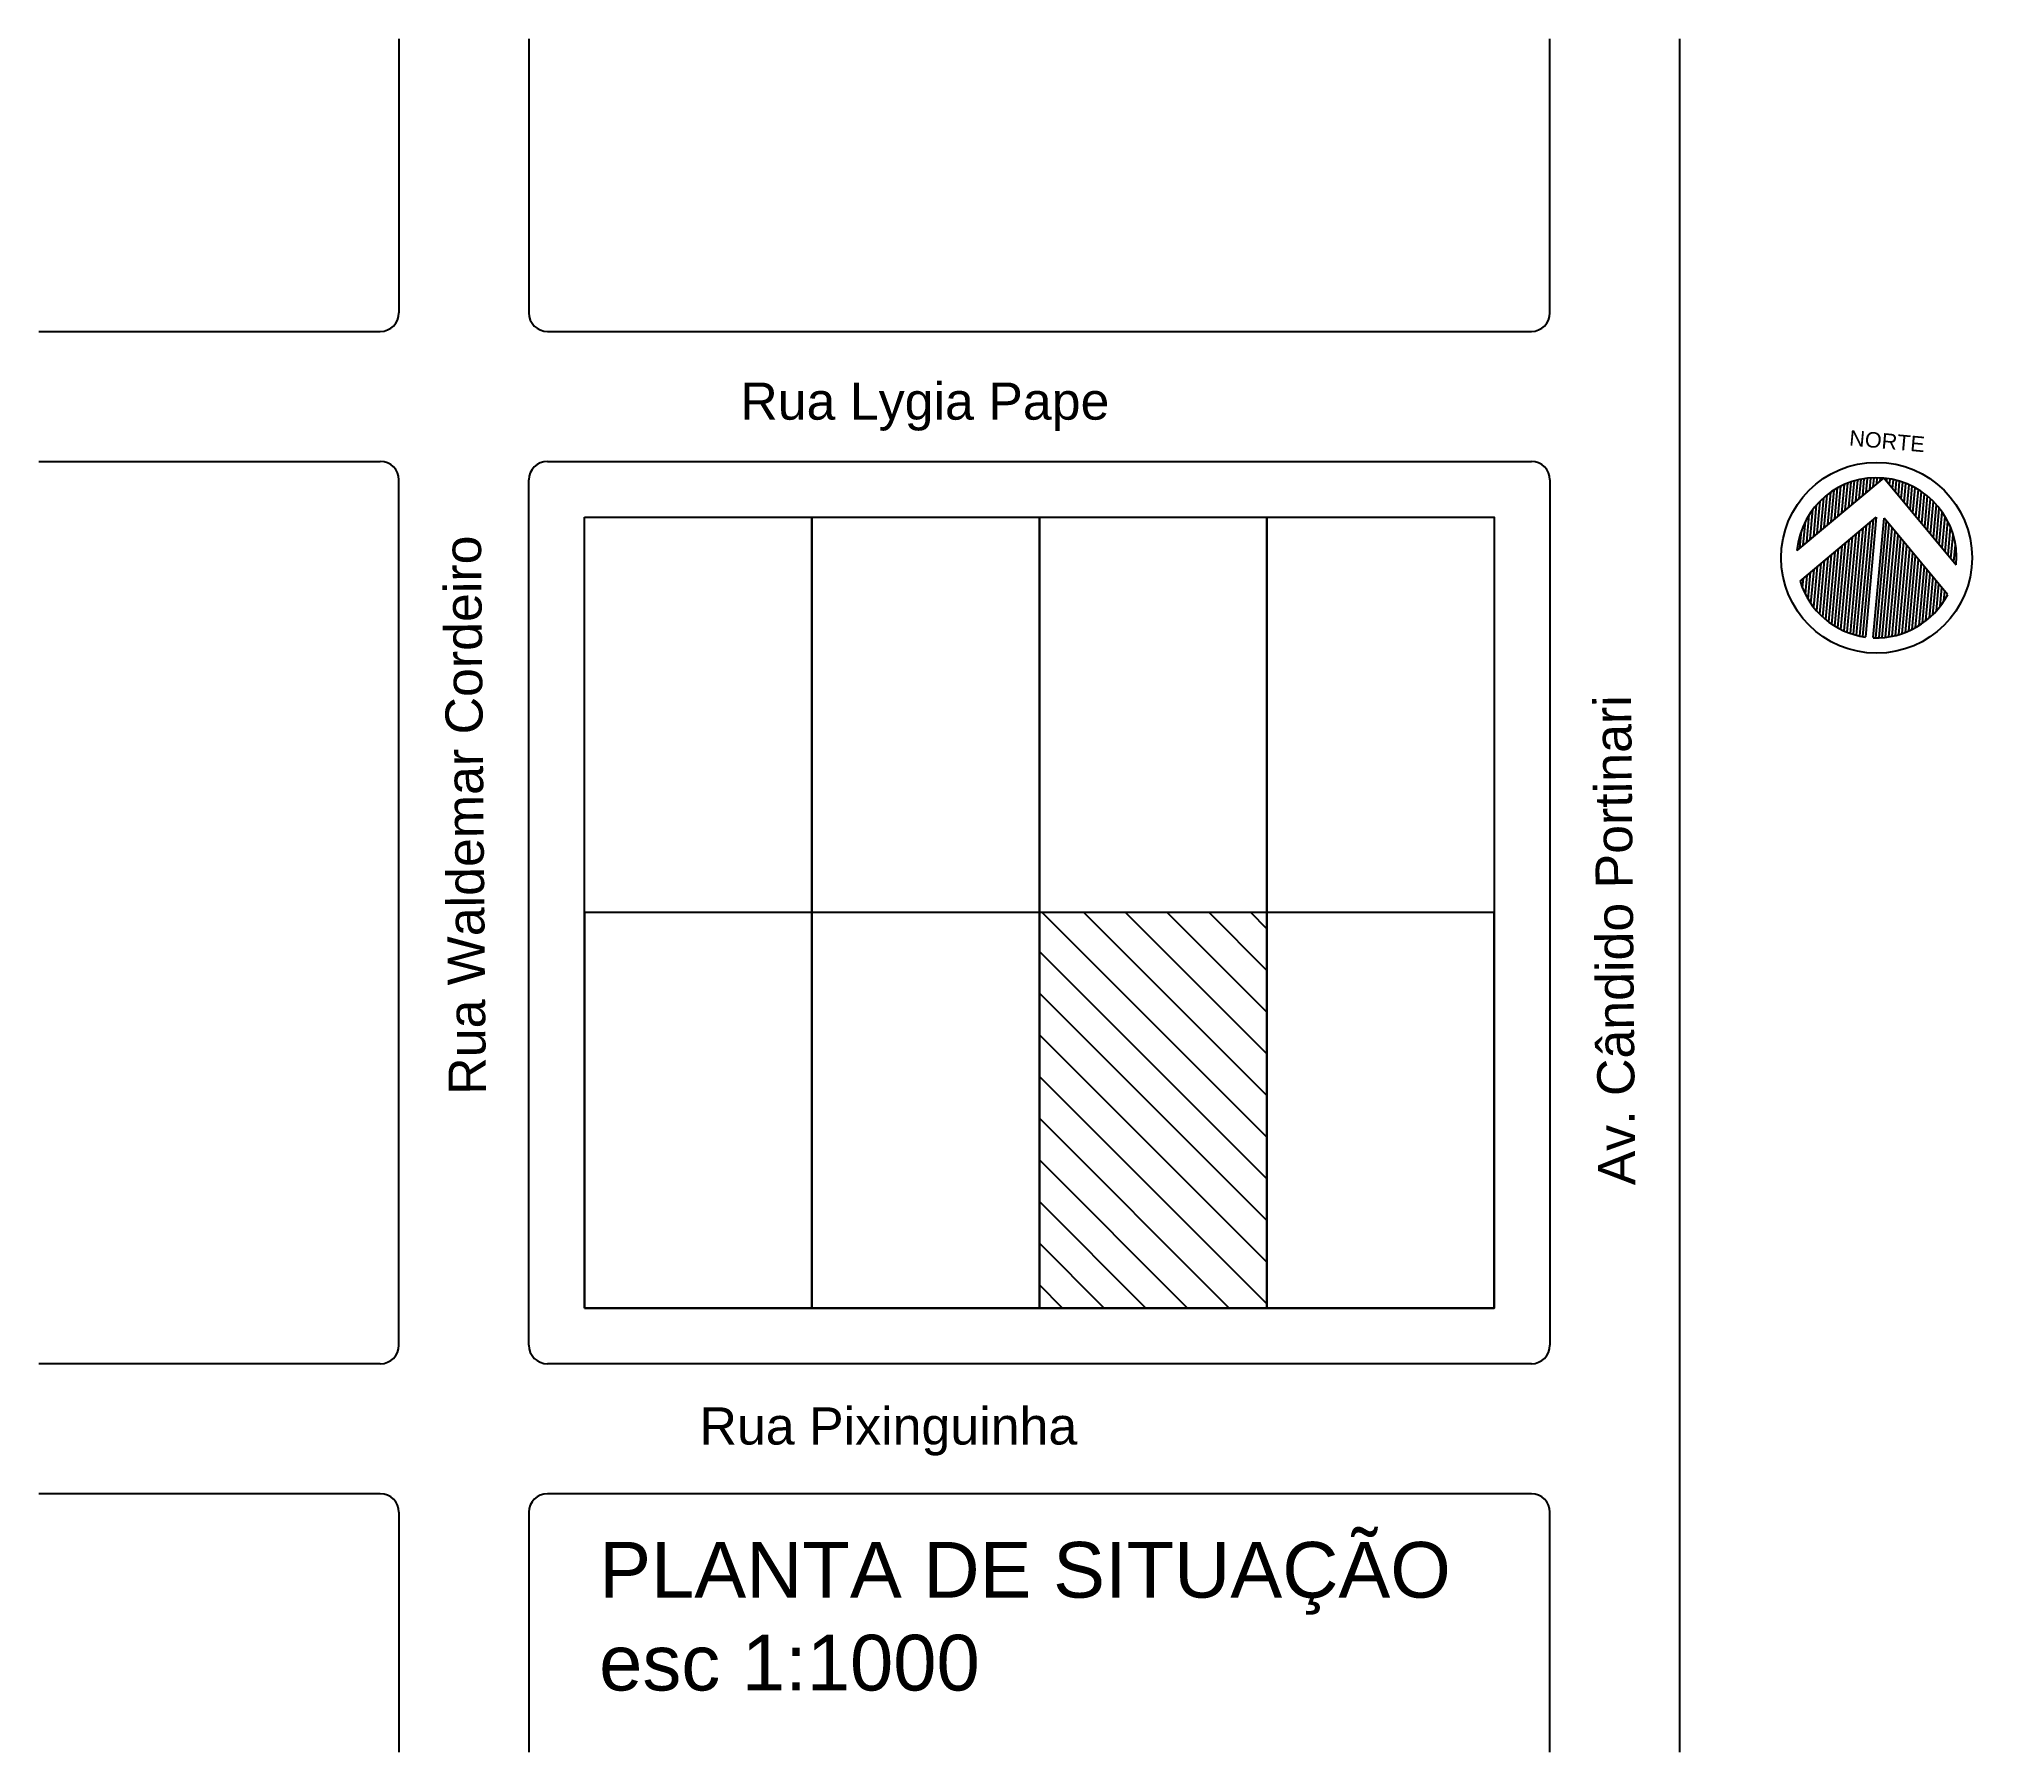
# Model space of a CAD drawing. Header units: millimetres. Extents: x 3232 to 3409, y 1223 to 1316.
# Drawn here: x 3304.4 to 3408.9, y 1223.5 to 1315.7 of the extents above; entities that cross this region are included whole.
import ezdxf
from ezdxf.enums import TextEntityAlignment as Align

# ---------------------------------------------------------------- set-up
doc = ezdxf.new("R2010")
doc.units = ezdxf.units.MM
for name, color, linetype in [('COTAS E TEXTOS', 7, 'Continuous'), ('HACHURAS', 8, 'Continuous'), ('PISO', 2, 'Continuous'), ('SIMBOLOS', 1, 'Continuous')]:
    doc.layers.add(name, color=color, linetype=linetype)
doc.styles.add('1 1000 ANOTACOES', font='arial.ttf', dxfattribs={"height": 2})
doc.styles.add('1 1000 TITULOS', font='arial.ttf', dxfattribs={"height": 3})
doc.styles.get("Standard").update_dxf_attribs({"font": 'arial.ttf'})

msp = doc.modelspace()

# ---------------------------------------------------------------- texts
at = {"layer": 'COTAS E TEXTOS', "attachment_point": 1}
for s, width, gutter_width, insert, char_height, style in [('Rua Lygia Pape', 31.63725, 7.5, (3342.136, 1297.227), 2, '1 1000 ANOTACOES'), ('Rua Pixinguinha', 31.63725, 7.5, (3339.938, 1242.03), 2, '1 1000 ANOTACOES'), ('PLANTA DE SITUAÇÃO\\Pesc 1:1000', 58.2141, 12.5, (3334.533, 1234.782), 3, '1 1000 TITULOS')]:
    msp.add_mtext_dynamic_manual_height_columns(s, width=width, gutter_width=gutter_width, heights=[0], dxfattribs=dict(at, insert=insert, char_height=char_height, style=style))
at = {"layer": 'COTAS E TEXTOS', "char_height": 2, "attachment_point": 1, "rotation": 90.50768, "style": '1 1000 ANOTACOES'}
for s, insert in [('Rua Waldemar Cordeiro', (3326.435, 1258.857)), ('Av. Cândido Portinari', (3388.346, 1253.976))]:
    msp.add_mtext_dynamic_manual_height_columns(s, width=31.63725, gutter_width=7.5, heights=[0], dxfattribs=dict(at, insert=insert))

# ---------------------------------------------------------------- blocks, each defined once
blk = doc.blocks.new('*X13')
at = {"color": 0}
for p, q in [((-39.8, 47.5), (-13.3, 47.5)), ((-36.7, 50), (-15.8, 50)), ((-33, 52.5), (-18.3, 52.5)), ((-28.6, 55), (-20.8, 55)), ((-52.8, 32.5), (1.7, 32.5)), ((-51.2, 35), (-0.8, 35)), ((-49.4, 37.5), (-3.3, 37.5)), ((-47.4, 40), (-5.8, 40)), ((-45.1, 42.5), (-8.3, 42.5)), ((-42.6, 45), (-10.8, 45)), ((-59.5, 17.5), (16.7, 17.5)), ((-58.7, 20), (14.2, 20)), ((-57.8, 22.5), (11.7, 22.5)), ((-56.7, 25), (9.2, 25)), ((-55.6, 27.5), (6.7, 27.5)), ((-54.3, 30), (4.2, 30)), ((-61.8, 5), (29.2, 5)), ((-61.5, 7.5), (26.7, 7.5)), ((-61.2, 10), (24.2, 10)), ((-60.7, 12.5), (21.7, 12.5)), ((-60.2, 15), (19.2, 15))]:
    blk.add_line(p, q, dxfattribs=at)
blk = doc.blocks.new('*X14')
at = {"color": 0}
for p, q in [((-61.8, -5), (29.2, -5)), ((-61.5, -7.5), (26.7, -7.5)), ((-61.2, -10), (24.2, -10)), ((-60.7, -12.5), (21.7, -12.5)), ((-60.2, -15), (19.2, -15)), ((-59.5, -17.5), (16.7, -17.5)), ((-58.7, -20), (14.2, -20)), ((-57.8, -22.5), (11.7, -22.5)), ((-56.7, -25), (9.2, -25)), ((-55.6, -27.5), (6.7, -27.5)), ((-54.3, -30), (4.2, -30)), ((-52.8, -32.5), (1.7, -32.5)), ((-51.2, -35), (-0.8, -35)), ((-49.4, -37.5), (-3.3, -37.5)), ((-47.4, -40), (-5.8, -40)), ((-45.1, -42.5), (-8.3, -42.5)), ((-42.6, -45), (-10.8, -45)), ((-39.8, -47.5), (-13.3, -47.5)), ((-36.7, -50), (-15.8, -50)), ((-33, -52.5), (-18.3, -52.5)), ((-28.6, -55), (-20.8, -55))]:
    blk.add_line(p, q, dxfattribs=at)
blk = doc.blocks.new('*X15')
at = {"color": 0}
for p, q in [((47.2, -15), (60.2, -15)), ((49.7, -12.5), (60.7, -12.5)), ((52.2, -10), (61.2, -10)), ((54.7, -7.5), (61.5, -7.5)), ((57.2, -5), (61.8, -5)), ((59.7, -2.5), (61.9, -2.5)), ((32.2, -30), (54.3, -30)), ((34.7, -27.5), (55.6, -27.5)), ((37.2, -25), (56.7, -25)), ((39.7, -22.5), (57.8, -22.5)), ((42.2, -20), (58.7, -20)), ((44.7, -17.5), (59.5, -17.5)), ((17.2, -45), (42.6, -45)), ((19.7, -42.5), (45.1, -42.5)), ((22.2, -40), (47.4, -40)), ((24.7, -37.5), (49.4, -37.5)), ((27.2, -35), (51.2, -35)), ((29.7, -32.5), (52.8, -32.5)), ((2.2, -60), (15.6, -60)), ((4.7, -57.5), (23.2, -57.5)), ((7.2, -55), (28.6, -55)), ((9.7, -52.5), (33, -52.5)), ((12.2, -50), (36.7, -50)), ((14.7, -47.5), (39.8, -47.5))]:
    blk.add_line(p, q, dxfattribs=at)
blk = doc.blocks.new('*X16')
at = {"color": 0}
for p, q in [((2.2, 60), (15.6, 60)), ((4.7, 57.5), (23.2, 57.5)), ((7.2, 55), (28.6, 55)), ((9.7, 52.5), (33, 52.5)), ((12.2, 50), (36.7, 50)), ((14.7, 47.5), (39.8, 47.5)), ((17.2, 45), (42.6, 45)), ((19.7, 42.5), (45.1, 42.5)), ((22.2, 40), (47.4, 40)), ((24.7, 37.5), (49.4, 37.5)), ((27.2, 35), (51.2, 35)), ((29.7, 32.5), (52.8, 32.5)), ((32.2, 30), (54.3, 30)), ((34.7, 27.5), (55.6, 27.5)), ((37.2, 25), (56.7, 25)), ((39.7, 22.5), (57.8, 22.5)), ((42.2, 20), (58.7, 20)), ((44.7, 17.5), (59.5, 17.5)), ((47.2, 15), (60.2, 15)), ((49.7, 12.5), (60.7, 12.5)), ((52.2, 10), (61.2, 10)), ((54.7, 7.5), (61.5, 7.5)), ((57.2, 5), (61.8, 5)), ((59.7, 2.5), (61.9, 2.5)), ((62, 0), (62.2, 0))]:
    blk.add_line(p, q, dxfattribs=at)
blk = doc.blocks.new('NORTH6')
at = {"color": 7}
for p, q in [((0.432, 0), (0.001, 0.431)), ((-0.162, 0.399), (0.217, 0.021)), ((0.217, 0.021), (-0.43, 0.021)), ((-0.43, -0.021), (0.217, -0.021)), ((-0.162, -0.399), (0.217, -0.021)), ((0.432, 0), (0.001, -0.431))]:
    blk.add_line(p, q, dxfattribs=at)
blk.add_circle((0, 0), 0.514, dxfattribs=at)
for start, end in [(0, 89.8055), (112.0353, 177.2265), (182.7735, 247.9647), (270.1945, 0)]:
    blk.add_arc((0, 0), 0.431, start, end, dxfattribs=at)
at = {"xscale": 0.006944444444444444, "yscale": 0.006944444444444444, "zscale": 0.006944444444444444}
for name in ['*X13', '*X16', '*X14', '*X15']:
    blk.add_blockref(name, (0, 0), dxfattribs=at)
at = {"flags": 8}
blk.add_attdef('LABEL', text='', height=0.0833, rotation=270, dxfattribs=at).set_placement((0.631, 0), align=Align.MIDDLE)

# ---------------------------------------------------------------- hatches: boundary and pattern name
at = {"layer": 'HACHURAS'}
h = msp.add_hatch(dxfattribs=at)
h.set_pattern_fill('ANSI31', color=256, scale=0.5, angle=90)
h.paths.add_polyline_path([(3370.497, 1268.678), (3358.247, 1268.678), (3358.247, 1247.378), (3370.497, 1247.378)])

# ---------------------------------------------------------------- linework, layer by layer
at = {"layer": 'PISO'}
for p, q in [((3323.747, 1315.738), (3323.747, 1300.978)), ((3330.747, 1315.738), (3330.747, 1300.978)), ((3385.747, 1300.978), (3385.747, 1315.738)), ((3392.747, 1223.459), (3392.747, 1315.738)), ((3304.353, 1299.978), (3322.747, 1299.978)), ((3331.747, 1299.978), (3384.747, 1299.978)), ((3304.353, 1292.978), (3322.747, 1292.978)), ((3331.747, 1292.978), (3384.747, 1292.978)), ((3323.747, 1245.378), (3323.747, 1291.978)), ((3330.747, 1245.378), (3330.747, 1291.978)), ((3385.747, 1291.978), (3385.747, 1245.378)), ((3333.747, 1289.978), (3382.747, 1289.978)), ((3333.747, 1247.378), (3333.747, 1289.978)), ((3382.747, 1289.978), (3382.747, 1247.378)), ((3382.747, 1247.378), (3333.747, 1247.378)), ((3322.747, 1244.378), (3304.353, 1244.378)), ((3384.747, 1244.378), (3331.747, 1244.378)), ((3322.747, 1237.378), (3304.353, 1237.378)), ((3384.747, 1237.378), (3331.747, 1237.378)), ((3323.747, 1236.378), (3323.747, 1223.459)), ((3330.747, 1236.378), (3330.747, 1223.459)), ((3385.747, 1223.459), (3385.747, 1236.378))]:
    msp.add_line(p, q, dxfattribs=at)
for points in [[(3333.747, 1289.978), (3345.997, 1289.978), (3345.997, 1268.678), (3333.747, 1268.678)], [(3345.997, 1289.978), (3358.247, 1289.978), (3358.247, 1268.678), (3345.997, 1268.678)], [(3358.247, 1289.978), (3370.497, 1289.978), (3370.497, 1268.678), (3358.247, 1268.678)], [(3370.497, 1289.978), (3382.747, 1289.978), (3382.747, 1268.678), (3370.497, 1268.678)], [(3333.747, 1247.378), (3345.997, 1247.378), (3345.997, 1268.678), (3333.747, 1268.678)], [(3345.997, 1247.378), (3358.247, 1247.378), (3358.247, 1268.678), (3345.997, 1268.678)], [(3358.247, 1247.378), (3370.497, 1247.378), (3370.497, 1268.678), (3358.247, 1268.678)], [(3370.497, 1247.378), (3382.747, 1247.378), (3382.747, 1268.678), (3370.497, 1268.678)]]:
    msp.add_lwpolyline(points, close=True, dxfattribs=at)
for centre, start, end in [((3322.747, 1300.978), 270, 0), ((3331.747, 1300.978), 180, 270), ((3384.747, 1300.978), 270, 0), ((3322.747, 1291.978), 0, 90), ((3331.747, 1291.978), 90, 180), ((3384.747, 1291.978), 0, 90), ((3322.747, 1245.378), 270, 0), ((3331.747, 1245.378), 180, 270), ((3384.747, 1245.378), 270, 0), ((3322.747, 1236.378), 0, 90), ((3331.747, 1236.378), 90, 180), ((3384.747, 1236.378), 0, 90)]:
    msp.add_arc(centre, 1, start, end, dxfattribs=at)

# ---------------------------------------------------------------- block references
at = {"layer": 'SIMBOLOS'}
ref = msp.add_blockref('NORTH6', (3403.338, 1287.787), dxfattribs=dict(at, xscale=10, yscale=10, zscale=10, rotation=84.84138683020613))
ref.add_attrib('LABEL', 'NORTE', dxfattribs={"layer": '0', "height": 0.8333, "rotation": 354.84139}).set_placement((3403.905, 1294.072), align=Align.MIDDLE)

msp.set_redraw_order([(e.dxf.handle, doc.entitydb.next_handle()) for e in msp.query("TEXT MTEXT ATTDEF DIMENSION ARC_DIMENSION")])  # texts and dimensions are drawn at this point

doc.saveas('drawing.dxf')
